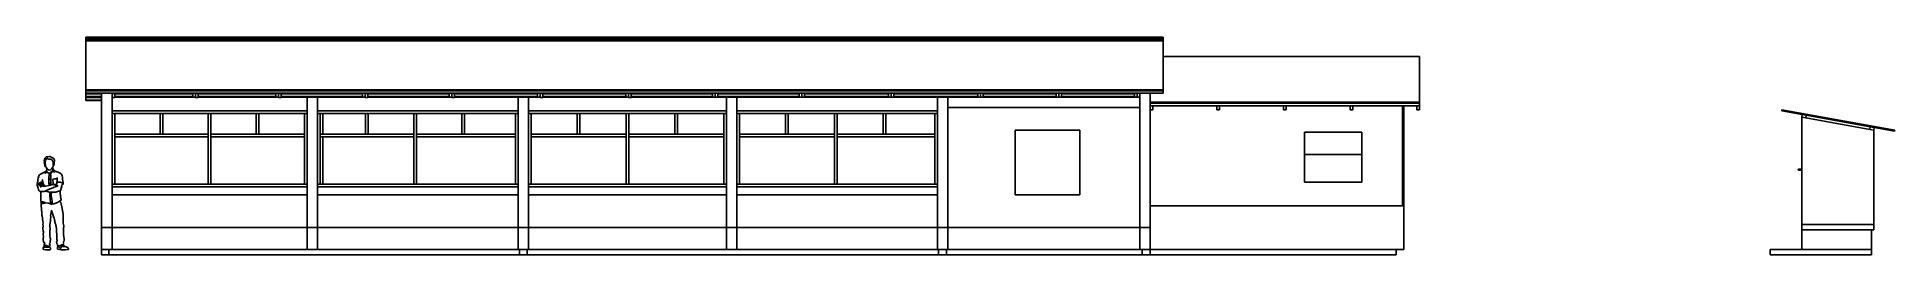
# Model space of a CAD drawing. Header units: metres. Extents: x -17.7 to 17.9, y -2.5 to 1.7.
import ezdxf

# ---------------------------------------------------------------- set-up
doc = ezdxf.new("R2010")
doc.units = ezdxf.units.M

msp = doc.modelspace()

# ---------------------------------------------------------------- linework, layer by layer
for p, q in [((-16.785, 1.719), (3.895, 1.719)), ((-16.785, 1.719), (-16.785, 1.718)), ((-16.785, 1.718), (-16.785, 1.715)), ((-16.785, 1.715), (-16.785, 1.711)), ((-16.785, 1.711), (-16.785, 1.705)), ((-16.785, 1.705), (-16.785, 1.698)), ((-16.785, 1.698), (-16.785, 1.689)), ((-16.785, 1.689), (3.895, 1.689)), ((-16.785, 1.669), (-16.785, 1.689)), ((-16.785, 1.669), (3.895, 1.669)), ((-16.785, 1.65), (-16.785, 1.669)), ((-16.785, 1.65), (3.895, 1.65)), ((-16.785, 1.65), (-16.785, 0.713)), ((3.895, 1.718), (3.895, 1.719)), ((3.895, 1.715), (3.895, 1.718)), ((3.895, 1.715), (3.895, 1.711)), ((3.895, 1.711), (3.895, 1.705)), ((3.895, 1.698), (3.895, 1.705)), ((3.895, 1.689), (3.895, 1.698)), ((3.895, 1.669), (3.895, 1.689)), ((3.895, 1.65), (3.895, 1.669)), ((3.895, 1.65), (3.895, 1.348)), ((8.815, 1.348), (3.895, 1.348)), ((3.895, 1.348), (3.895, 0.713)), ((8.815, 1.348), (8.815, 0.472)), ((-16.785, 0.694), (-16.785, 0.713)), ((3.895, 0.713), (-16.785, 0.713)), ((3.895, 0.694), (-16.785, 0.694)), ((-16.785, 0.694), (-16.785, 0.645)), ((-16.785, 0.632), (-16.785, 0.645)), ((-16.485, 0.645), (-16.785, 0.645)), ((-16.485, 0.632), (-16.785, 0.632)), ((-16.785, 0.632), (-16.785, 0.581)), ((-16.785, 0.575), (-16.785, 0.581)), ((-16.485, 0.581), (-16.785, 0.581)), ((-16.485, 0.575), (-16.785, 0.575)), ((-16.785, 0.566), (-16.785, 0.575)), ((-16.485, 0.566), (-16.785, 0.566)), ((-16.785, 0.566), (-16.785, 0.515)), ((-16.785, 0.509), (-16.785, 0.515)), ((-16.485, 0.515), (-16.785, 0.515)), ((-16.485, 0.509), (-16.785, 0.509)), ((-16.285, 0.645), (-16.485, 0.645)), ((-16.485, 0.645), (-16.485, 0.632)), ((-16.485, 0.632), (-16.485, 0.581)), ((-16.485, 0.581), (-16.485, 0.575)), ((-16.485, 0.575), (-16.485, 0.566)), ((-16.485, 0.566), (-16.485, 0.515)), ((-16.485, 0.515), (-16.485, 0.509)), ((-16.485, -1.931), (-16.485, 0.509)), ((-16.285, 0.569), (-16.285, 0.645)), ((-16.284, 0.645), (-16.285, 0.645)), ((-16.285, 0.309), (-16.285, 0.569)), ((-16.284, 0.569), (-16.285, 0.569)), ((-16.284, 0.645), (-16.284, 0.641)), ((-16.234, 0.645), (-16.284, 0.645)), ((-16.284, 0.641), (-16.234, 0.641)), ((-16.284, 0.569), (-16.284, 0.641)), ((-16.284, 0.565), (-16.284, 0.569)), ((-16.234, 0.565), (-16.284, 0.565)), ((-16.234, 0.641), (-16.234, 0.645)), ((-14.736, 0.645), (-16.234, 0.645)), ((-16.234, 0.641), (-16.234, 0.632)), ((-14.736, 0.632), (-16.234, 0.632)), ((-16.234, 0.632), (-16.234, 0.581)), ((-14.736, 0.581), (-16.234, 0.581)), ((-16.234, 0.575), (-16.234, 0.581)), ((-14.736, 0.575), (-16.234, 0.575)), ((-16.234, 0.569), (-16.234, 0.575)), ((-14.736, 0.569), (-16.234, 0.569)), ((-16.234, 0.569), (-16.234, 0.565)), ((-14.736, 0.645), (-14.736, 0.632)), ((-14.685, 0.645), (-14.736, 0.645)), ((-14.736, 0.632), (-14.736, 0.581)), ((-14.736, 0.581), (-14.736, 0.575)), ((-14.736, 0.575), (-14.736, 0.569)), ((-14.685, 0.569), (-14.736, 0.569)), ((-14.685, 0.645), (-14.685, 0.641)), ((-14.634, 0.645), (-14.685, 0.645)), ((-14.685, 0.641), (-14.634, 0.641)), ((-14.685, 0.569), (-14.685, 0.641)), ((-14.685, 0.565), (-14.685, 0.569)), ((-14.634, 0.565), (-14.685, 0.565)), ((-14.634, 0.641), (-14.634, 0.645)), ((-13.137, 0.645), (-14.634, 0.645)), ((-14.634, 0.632), (-14.634, 0.641)), ((-13.137, 0.632), (-14.634, 0.632)), ((-14.634, 0.581), (-14.634, 0.632)), ((-13.137, 0.581), (-14.634, 0.581)), ((-14.634, 0.575), (-14.634, 0.581)), ((-13.137, 0.575), (-14.634, 0.575)), ((-14.634, 0.569), (-14.634, 0.575)), ((-13.137, 0.569), (-14.634, 0.569)), ((-14.634, 0.569), (-14.634, 0.565)), ((-13.137, 0.645), (-13.137, 0.632)), ((-13.087, 0.645), (-13.137, 0.645)), ((-13.137, 0.632), (-13.137, 0.581)), ((-13.137, 0.581), (-13.137, 0.575)), ((-13.137, 0.575), (-13.137, 0.569)), ((-13.087, 0.569), (-13.137, 0.569)), ((-13.087, 0.645), (-13.087, 0.641)), ((-13.036, 0.645), (-13.087, 0.645)), ((-13.087, 0.641), (-13.036, 0.641)), ((-13.087, 0.569), (-13.087, 0.641)), ((-13.087, 0.565), (-13.087, 0.569)), ((-13.036, 0.565), (-13.087, 0.565)), ((-13.036, 0.641), (-13.036, 0.645)), ((-11.475, 0.645), (-13.036, 0.645)), ((-13.036, 0.632), (-13.036, 0.641)), ((-11.475, 0.632), (-13.036, 0.632)), ((-13.036, 0.581), (-13.036, 0.632)), ((-11.475, 0.581), (-13.036, 0.581)), ((-13.036, 0.575), (-13.036, 0.581)), ((-11.475, 0.575), (-13.036, 0.575)), ((-13.036, 0.569), (-13.036, 0.575)), ((-12.54, 0.569), (-13.036, 0.569)), ((-13.036, 0.569), (-13.036, 0.565)), ((-12.34, 0.569), (-12.54, 0.569)), ((-12.54, 0.309), (-12.54, 0.569)), ((-12.34, 0.569), (-12.34, 0.309)), ((-12.34, 0.569), (-11.475, 0.569)), ((-11.475, 0.645), (-11.475, 0.632)), ((-11.424, 0.645), (-11.475, 0.645)), ((-11.475, 0.632), (-11.475, 0.581)), ((-11.475, 0.581), (-11.475, 0.575)), ((-11.475, 0.575), (-11.475, 0.569)), ((-11.475, 0.569), (-11.424, 0.569)), ((-11.424, 0.645), (-11.424, 0.641)), ((-11.373, 0.645), (-11.424, 0.645)), ((-11.424, 0.641), (-11.373, 0.641)), ((-11.424, 0.569), (-11.424, 0.641)), ((-11.424, 0.565), (-11.424, 0.569)), ((-11.373, 0.565), (-11.424, 0.565)), ((-11.373, 0.641), (-11.373, 0.645)), ((-9.813, 0.645), (-11.373, 0.645)), ((-11.373, 0.632), (-11.373, 0.641)), ((-9.813, 0.632), (-11.373, 0.632)), ((-11.373, 0.581), (-11.373, 0.632)), ((-9.813, 0.581), (-11.373, 0.581)), ((-11.373, 0.575), (-11.373, 0.581)), ((-9.813, 0.575), (-11.373, 0.575)), ((-11.373, 0.569), (-11.373, 0.575)), ((-11.373, 0.569), (-11.373, 0.565)), ((-11.373, 0.569), (-9.813, 0.569)), ((-9.813, 0.645), (-9.813, 0.632)), ((-9.762, 0.645), (-9.813, 0.645)), ((-9.813, 0.632), (-9.813, 0.581)), ((-9.813, 0.581), (-9.813, 0.575)), ((-9.813, 0.575), (-9.813, 0.569)), ((-9.813, 0.569), (-9.762, 0.569)), ((-9.762, 0.645), (-9.762, 0.641)), ((-9.711, 0.645), (-9.762, 0.645)), ((-9.762, 0.641), (-9.711, 0.641)), ((-9.762, 0.569), (-9.762, 0.641)), ((-9.762, 0.565), (-9.762, 0.569)), ((-9.711, 0.565), (-9.762, 0.565)), ((-9.711, 0.641), (-9.711, 0.645)), ((-8.115, 0.645), (-9.711, 0.645)), ((-9.711, 0.632), (-9.711, 0.641)), ((-8.115, 0.632), (-9.711, 0.632)), ((-9.711, 0.581), (-9.711, 0.632)), ((-8.115, 0.581), (-9.711, 0.581)), ((-9.711, 0.575), (-9.711, 0.581)), ((-8.115, 0.575), (-9.711, 0.575)), ((-9.711, 0.569), (-9.711, 0.575)), ((-9.711, 0.569), (-9.711, 0.565)), ((-9.711, 0.569), (-8.49, 0.569)), ((-8.49, 0.569), (-8.49, 0.309)), ((-8.49, 0.569), (-8.29, 0.569)), ((-8.29, 0.569), (-8.29, 0.309)), ((-8.29, 0.569), (-8.115, 0.569)), ((-8.115, 0.645), (-8.115, 0.632)), ((-8.064, 0.645), (-8.115, 0.645)), ((-8.115, 0.632), (-8.115, 0.581)), ((-8.115, 0.581), (-8.115, 0.575)), ((-8.115, 0.575), (-8.115, 0.569)), ((-8.115, 0.569), (-8.064, 0.569)), ((-8.064, 0.645), (-8.064, 0.641)), ((-8.014, 0.645), (-8.064, 0.645)), ((-8.064, 0.641), (-8.014, 0.641)), ((-8.064, 0.569), (-8.064, 0.641)), ((-8.064, 0.565), (-8.064, 0.569)), ((-8.014, 0.565), (-8.064, 0.565)), ((-8.014, 0.641), (-8.014, 0.645)), ((-6.418, 0.645), (-8.014, 0.645)), ((-8.014, 0.632), (-8.014, 0.641)), ((-6.418, 0.632), (-8.014, 0.632)), ((-8.014, 0.581), (-8.014, 0.632)), ((-6.418, 0.581), (-8.014, 0.581)), ((-8.014, 0.575), (-8.014, 0.581)), ((-6.418, 0.575), (-8.014, 0.575)), ((-8.014, 0.569), (-8.014, 0.575)), ((-8.014, 0.569), (-8.014, 0.565)), ((-8.014, 0.569), (-6.418, 0.569)), ((-6.418, 0.645), (-6.418, 0.632)), ((-6.367, 0.645), (-6.418, 0.645)), ((-6.418, 0.632), (-6.418, 0.581)), ((-6.418, 0.581), (-6.418, 0.575)), ((-6.418, 0.575), (-6.418, 0.569)), ((-6.418, 0.569), (-6.367, 0.569)), ((-6.367, 0.645), (-6.367, 0.641)), ((-6.316, 0.645), (-6.367, 0.645)), ((-6.367, 0.641), (-6.316, 0.641)), ((-6.367, 0.569), (-6.367, 0.641)), ((-6.367, 0.565), (-6.367, 0.569)), ((-6.316, 0.565), (-6.367, 0.565)), ((-6.316, 0.641), (-6.316, 0.645)), ((-4.757, 0.645), (-6.316, 0.645)), ((-6.316, 0.632), (-6.316, 0.641)), ((-4.757, 0.632), (-6.316, 0.632)), ((-6.316, 0.581), (-6.316, 0.632)), ((-4.757, 0.581), (-6.316, 0.581)), ((-6.316, 0.575), (-6.316, 0.581)), ((-4.757, 0.575), (-6.316, 0.575)), ((-6.316, 0.569), (-6.316, 0.575)), ((-6.316, 0.569), (-6.316, 0.565)), ((-6.316, 0.569), (-4.757, 0.569)), ((-4.757, 0.645), (-4.757, 0.632)), ((-4.706, 0.645), (-4.757, 0.645)), ((-4.757, 0.632), (-4.757, 0.581)), ((-4.757, 0.581), (-4.757, 0.575)), ((-4.757, 0.575), (-4.757, 0.569)), ((-4.706, 0.569), (-4.757, 0.569)), ((-4.706, 0.645), (-4.656, 0.645)), ((-4.706, 0.569), (-4.706, 0.645)), ((-4.656, 0.569), (-4.706, 0.569)), ((-3.095, 0.645), (-4.656, 0.645)), ((-4.656, 0.632), (-4.656, 0.645)), ((-3.095, 0.632), (-4.656, 0.632)), ((-4.656, 0.632), (-4.656, 0.581)), ((-3.095, 0.581), (-4.656, 0.581)), ((-4.656, 0.581), (-4.656, 0.575)), ((-3.095, 0.575), (-4.656, 0.575)), ((-4.656, 0.575), (-4.656, 0.569)), ((-4.656, 0.569), (-4.49, 0.569)), ((-4.29, 0.569), (-4.49, 0.569)), ((-4.49, 0.569), (-4.49, 0.309)), ((-4.29, 0.569), (-4.29, 0.309)), ((-4.29, 0.569), (-3.095, 0.569)), ((-3.095, 0.645), (-3.095, 0.632)), ((-3.044, 0.645), (-3.095, 0.645)), ((-3.095, 0.632), (-3.095, 0.581)), ((-3.095, 0.581), (-3.095, 0.575)), ((-3.095, 0.575), (-3.095, 0.569)), ((-3.044, 0.569), (-3.095, 0.569)), ((-3.044, 0.645), (-2.993, 0.645)), ((-3.044, 0.569), (-3.044, 0.645)), ((-2.993, 0.569), (-3.044, 0.569)), ((-1.377, 0.645), (-2.993, 0.645)), ((-2.993, 0.632), (-2.993, 0.645)), ((-1.377, 0.632), (-2.993, 0.632)), ((-2.993, 0.632), (-2.993, 0.581)), ((-1.377, 0.581), (-2.993, 0.581)), ((-2.993, 0.581), (-2.993, 0.575)), ((-1.377, 0.575), (-2.993, 0.575)), ((-2.993, 0.575), (-2.993, 0.569)), ((-2.993, 0.569), (-1.377, 0.569)), ((-1.377, 0.645), (-1.377, 0.632)), ((-1.327, 0.645), (-1.377, 0.645)), ((-1.377, 0.632), (-1.377, 0.581)), ((-1.377, 0.581), (-1.377, 0.575)), ((-1.377, 0.575), (-1.377, 0.569)), ((-1.327, 0.569), (-1.377, 0.569)), ((-1.327, 0.645), (-1.276, 0.645)), ((-1.327, 0.569), (-1.327, 0.645)), ((-1.276, 0.569), (-1.327, 0.569)), ((0.34, 0.645), (-1.276, 0.645)), ((-1.276, 0.632), (-1.276, 0.645)), ((0.34, 0.632), (-1.276, 0.632)), ((-1.276, 0.632), (-1.276, 0.581)), ((0.34, 0.581), (-1.276, 0.581)), ((-1.276, 0.581), (-1.276, 0.575)), ((0.34, 0.575), (-1.276, 0.575)), ((-1.276, 0.575), (-1.276, 0.569)), ((-1.276, 0.569), (-0.44, 0.569)), ((-0.44, 0.569), (-0.44, 0.309)), ((-0.44, 0.569), (-0.24, 0.569)), ((-0.24, 0.369), (-0.24, 0.569)), ((-0.24, 0.569), (0.34, 0.569)), ((-0.24, 0.369), (3.445, 0.369)), ((-0.24, -1.931), (-0.24, 0.369)), ((0.34, 0.645), (0.34, 0.632)), ((0.391, 0.645), (0.34, 0.645)), ((0.34, 0.632), (0.34, 0.581)), ((0.34, 0.581), (0.34, 0.575)), ((0.34, 0.575), (0.34, 0.569)), ((0.391, 0.569), (0.34, 0.569)), ((0.391, 0.645), (0.442, 0.645)), ((0.391, 0.569), (0.391, 0.645)), ((0.442, 0.569), (0.391, 0.569)), ((1.842, 0.645), (0.442, 0.645)), ((0.442, 0.632), (0.442, 0.645)), ((1.842, 0.632), (0.442, 0.632)), ((0.442, 0.632), (0.442, 0.581)), ((1.842, 0.581), (0.442, 0.581)), ((0.442, 0.581), (0.442, 0.575)), ((1.842, 0.575), (0.442, 0.575)), ((0.442, 0.575), (0.442, 0.569)), ((0.442, 0.569), (1.842, 0.569)), ((1.842, 0.645), (1.842, 0.632)), ((1.892, 0.645), (1.842, 0.645)), ((1.842, 0.632), (1.842, 0.581)), ((1.842, 0.581), (1.842, 0.575)), ((1.842, 0.575), (1.842, 0.569)), ((1.892, 0.569), (1.842, 0.569)), ((1.892, 0.645), (1.943, 0.645)), ((1.892, 0.569), (1.892, 0.645)), ((1.943, 0.569), (1.892, 0.569)), ((1.943, 0.645), (1.943, 0.632)), ((3.343, 0.645), (1.943, 0.645)), ((3.343, 0.632), (1.943, 0.632)), ((1.943, 0.632), (1.943, 0.581)), ((3.343, 0.581), (1.943, 0.581)), ((1.943, 0.581), (1.943, 0.575)), ((3.343, 0.575), (1.943, 0.575)), ((1.943, 0.575), (1.943, 0.569)), ((1.943, 0.569), (3.343, 0.569)), ((3.343, 0.645), (3.343, 0.632)), ((3.394, 0.645), (3.343, 0.645)), ((3.343, 0.632), (3.343, 0.581)), ((3.343, 0.581), (3.343, 0.575)), ((3.343, 0.575), (3.343, 0.569)), ((3.394, 0.569), (3.343, 0.569)), ((3.394, 0.645), (3.445, 0.645)), ((3.394, 0.569), (3.394, 0.645)), ((3.445, 0.569), (3.394, 0.569)), ((3.445, 0.645), (3.445, 0.569)), ((3.645, 0.645), (3.445, 0.645)), ((3.445, 0.369), (3.445, 0.569)), ((3.445, -1.931), (3.445, 0.369)), ((3.895, 0.645), (3.645, 0.645)), ((3.645, 0.645), (3.645, 0.472)), ((8.815, 0.472), (3.645, 0.472)), ((3.645, 0.453), (3.645, 0.472)), ((8.815, 0.453), (3.645, 0.453)), ((3.645, 0.453), (3.645, 0.404)), ((3.645, 0.404), (3.696, 0.404)), ((3.645, 0.404), (3.645, 0.33)), ((3.696, 0.404), (4.925, 0.404)), ((3.696, 0.33), (3.696, 0.404)), ((3.895, 0.694), (3.895, 0.713)), ((3.895, 0.645), (3.895, 0.694)), ((4.925, 0.404), (4.976, 0.404)), ((4.925, 0.404), (4.925, 0.33)), ((4.976, 0.404), (6.205, 0.404)), ((4.976, 0.33), (4.976, 0.404)), ((6.205, 0.404), (6.256, 0.404)), ((6.205, 0.404), (6.205, 0.33)), ((6.256, 0.404), (7.485, 0.404)), ((6.256, 0.33), (6.256, 0.404)), ((7.485, 0.404), (7.536, 0.404)), ((7.485, 0.404), (7.485, 0.33)), ((7.536, 0.404), (8.489, 0.404)), ((7.536, 0.33), (7.536, 0.404)), ((8.489, -1.511), (8.489, 0.404)), ((8.489, 0.404), (8.515, 0.404)), ((8.515, 0.404), (8.764, 0.404)), ((8.515, -1.511), (8.515, 0.404)), ((8.764, 0.404), (8.815, 0.404)), ((8.764, 0.404), (8.764, 0.33)), ((8.815, 0.453), (8.815, 0.472)), ((8.815, 0.404), (8.815, 0.453)), ((8.815, 0.404), (8.815, 0.33)), ((-12.54, 0.309), (-16.285, 0.309)), ((-16.285, 0.258), (-16.285, 0.309)), ((-16.285, -1.1), (-16.285, 0.258)), ((-16.234, 0.258), (-16.285, 0.258)), ((-16.234, -0.142), (-16.234, 0.258)), ((-15.362, 0.258), (-16.234, 0.258)), ((-15.362, -0.142), (-15.362, 0.258)), ((-15.311, 0.258), (-15.362, 0.258)), ((-14.438, 0.258), (-15.311, 0.258)), ((-15.311, -0.142), (-15.311, 0.258)), ((-14.438, -0.142), (-14.438, 0.258)), ((-14.387, 0.258), (-14.438, 0.258)), ((-14.387, -0.142), (-14.387, 0.258)), ((-13.515, 0.258), (-14.387, 0.258)), ((-13.515, -0.142), (-13.515, 0.258)), ((-13.464, 0.258), (-13.515, 0.258)), ((-12.591, 0.258), (-13.464, 0.258)), ((-13.464, -0.142), (-13.464, 0.258)), ((-12.591, -0.142), (-12.591, 0.258)), ((-12.54, 0.258), (-12.591, 0.258)), ((-12.54, 0.258), (-12.54, 0.309)), ((-12.54, -1.1), (-12.54, 0.258)), ((-8.49, 0.309), (-12.34, 0.309)), ((-12.34, 0.258), (-12.34, 0.309)), ((-12.34, -1.1), (-12.34, 0.258)), ((-12.289, 0.258), (-12.34, 0.258)), ((-12.289, -0.142), (-12.289, 0.258)), ((-12.235, 0.258), (-12.289, 0.258)), ((-12.235, -0.142), (-12.235, 0.258)), ((-11.417, 0.258), (-12.235, 0.258)), ((-11.417, -0.142), (-11.417, 0.258)), ((-11.366, 0.258), (-11.417, 0.258)), ((-10.493, 0.258), (-11.366, 0.258)), ((-11.366, -0.142), (-11.366, 0.258)), ((-10.493, -0.142), (-10.493, 0.258)), ((-10.442, 0.258), (-10.493, 0.258)), ((-10.442, -0.142), (-10.442, 0.258)), ((-9.57, 0.258), (-10.442, 0.258)), ((-9.57, -0.142), (-9.57, 0.258)), ((-9.519, 0.258), (-9.57, 0.258)), ((-8.541, 0.258), (-9.519, 0.258)), ((-9.519, -0.142), (-9.519, 0.258)), ((-8.541, -0.142), (-8.541, 0.258)), ((-8.49, 0.258), (-8.541, 0.258)), ((-8.49, 0.258), (-8.49, 0.309)), ((-8.49, -1.1), (-8.49, 0.258)), ((-4.49, 0.309), (-8.29, 0.309)), ((-8.29, 0.258), (-8.29, 0.309)), ((-8.29, -1.1), (-8.29, 0.258)), ((-8.239, 0.258), (-8.29, 0.258)), ((-8.239, -0.142), (-8.239, 0.258)), ((-7.353, 0.258), (-8.239, 0.258)), ((-7.353, -0.142), (-7.353, 0.258)), ((-7.302, 0.258), (-7.353, 0.258)), ((-6.416, 0.258), (-7.302, 0.258)), ((-7.302, -0.142), (-7.302, 0.258)), ((-6.416, -0.142), (-6.416, 0.258)), ((-6.365, 0.258), (-6.416, 0.258)), ((-6.365, -0.142), (-6.365, 0.258)), ((-5.478, 0.258), (-6.365, 0.258)), ((-5.478, -0.142), (-5.478, 0.258)), ((-5.428, 0.258), (-5.478, 0.258)), ((-4.541, 0.258), (-5.428, 0.258)), ((-5.428, -0.142), (-5.428, 0.258)), ((-4.541, -0.142), (-4.541, 0.258)), ((-4.49, 0.258), (-4.541, 0.258)), ((-4.49, 0.258), (-4.49, 0.309)), ((-4.49, -1.1), (-4.49, 0.258)), ((-4.29, 0.309), (-0.44, 0.309)), ((-4.29, 0.258), (-4.29, 0.309)), ((-4.29, -1.1), (-4.29, 0.258)), ((-4.239, 0.258), (-4.29, 0.258)), ((-4.239, -0.142), (-4.239, 0.258)), ((-3.353, 0.258), (-4.239, 0.258)), ((-3.353, -0.142), (-3.353, 0.258)), ((-3.302, 0.258), (-3.353, 0.258)), ((-2.416, 0.258), (-3.302, 0.258)), ((-3.302, -0.142), (-3.302, 0.258)), ((-2.416, -0.142), (-2.416, 0.258)), ((-2.365, 0.258), (-2.416, 0.258)), ((-2.365, -0.142), (-2.365, 0.258)), ((-1.478, 0.258), (-2.365, 0.258)), ((-1.478, -0.142), (-1.478, 0.258)), ((-1.428, 0.258), (-1.478, 0.258)), ((-0.491, 0.258), (-1.428, 0.258)), ((-1.428, -0.142), (-1.428, 0.258)), ((-0.491, -0.142), (-0.491, 0.258)), ((-0.44, 0.258), (-0.491, 0.258)), ((-0.44, 0.258), (-0.44, 0.309)), ((-0.44, -1.1), (-0.44, 0.258)), ((3.645, -1.511), (3.645, 0.33)), ((3.645, 0.33), (3.696, 0.33)), ((4.925, 0.33), (4.976, 0.33)), ((6.205, 0.33), (6.256, 0.33)), ((7.485, 0.33), (7.536, 0.33)), ((8.764, 0.33), (8.815, 0.33)), ((15.771, 0.31), (15.775, 0.33)), ((15.771, 0.31), (16.165, 0.239)), ((17.942, -0.063), (15.775, 0.33)), ((16.156, 0.189), (16.165, 0.239)), ((16.156, 0.189), (16.231, 0.175)), ((16.156, -0.789), (16.156, 0.189)), ((16.165, 0.239), (16.24, 0.225)), ((16.231, 0.175), (16.24, 0.225)), ((16.231, 0.175), (17.461, -0.048)), ((16.24, 0.225), (17.47, 0.002)), ((17.461, -0.048), (17.47, 0.002)), ((17.47, 0.002), (17.545, -0.011)), ((-16.234, -0.193), (-16.234, -0.142)), ((-15.362, -0.142), (-16.234, -0.142)), ((-16.234, -1.1), (-16.234, -0.193)), ((-14.438, -0.193), (-16.234, -0.193)), ((-15.311, -0.142), (-15.362, -0.142)), ((-14.438, -0.142), (-15.311, -0.142)), ((-14.438, -0.193), (-14.438, -0.142)), ((-14.438, -1.1), (-14.438, -0.193)), ((-14.387, -0.193), (-14.387, -0.142)), ((-13.515, -0.142), (-14.387, -0.142)), ((-14.387, -1.1), (-14.387, -0.193)), ((-12.591, -0.193), (-14.387, -0.193)), ((-13.464, -0.142), (-13.515, -0.142)), ((-12.591, -0.142), (-13.464, -0.142)), ((-12.591, -0.193), (-12.591, -0.142)), ((-12.591, -1.1), (-12.591, -0.193)), ((-12.235, -0.142), (-12.289, -0.142)), ((-12.289, -0.193), (-12.289, -0.142)), ((-12.289, -1.1), (-12.289, -0.193)), ((-12.235, -0.193), (-12.289, -0.193)), ((-11.417, -0.142), (-12.235, -0.142)), ((-12.235, -1.1), (-12.235, -0.193)), ((-10.493, -0.193), (-12.235, -0.193)), ((-11.366, -0.142), (-11.417, -0.142)), ((-10.493, -0.142), (-11.366, -0.142)), ((-10.493, -0.193), (-10.493, -0.142)), ((-10.493, -1.1), (-10.493, -0.193)), ((-10.442, -0.193), (-10.442, -0.142)), ((-9.57, -0.142), (-10.442, -0.142)), ((-10.442, -1.1), (-10.442, -0.193)), ((-8.541, -0.193), (-10.442, -0.193)), ((-9.519, -0.142), (-9.57, -0.142)), ((-8.541, -0.142), (-9.519, -0.142)), ((-8.541, -0.193), (-8.541, -0.142)), ((-8.541, -1.1), (-8.541, -0.193)), ((-8.239, -0.193), (-8.239, -0.142)), ((-7.353, -0.142), (-8.239, -0.142)), ((-8.239, -1.1), (-8.239, -0.193)), ((-6.416, -0.193), (-8.239, -0.193)), ((-7.302, -0.142), (-7.353, -0.142)), ((-6.416, -0.142), (-7.302, -0.142)), ((-6.416, -0.193), (-6.416, -0.142)), ((-6.416, -1.1), (-6.416, -0.193)), ((-6.365, -0.193), (-6.365, -0.142)), ((-5.478, -0.142), (-6.365, -0.142)), ((-6.365, -1.1), (-6.365, -0.193)), ((-4.541, -0.193), (-6.365, -0.193)), ((-5.428, -0.142), (-5.478, -0.142)), ((-4.541, -0.142), (-5.428, -0.142)), ((-4.541, -0.193), (-4.541, -0.142)), ((-4.541, -1.1), (-4.541, -0.193)), ((-4.239, -0.193), (-4.239, -0.142)), ((-3.353, -0.142), (-4.239, -0.142)), ((-4.239, -1.1), (-4.239, -0.193)), ((-2.416, -0.193), (-4.239, -0.193)), ((-3.302, -0.142), (-3.353, -0.142)), ((-2.416, -0.142), (-3.302, -0.142)), ((-2.416, -0.193), (-2.416, -0.142)), ((-2.416, -1.1), (-2.416, -0.193)), ((-2.365, -0.193), (-2.365, -0.142)), ((-1.478, -0.142), (-2.365, -0.142)), ((-2.365, -1.1), (-2.365, -0.193)), ((-0.491, -0.193), (-2.365, -0.193)), ((-1.428, -0.142), (-1.478, -0.142)), ((-0.491, -0.142), (-1.428, -0.142)), ((-0.491, -0.193), (-0.491, -0.142)), ((-0.491, -1.1), (-0.491, -0.193)), ((2.295, -0.061), (1.055, -0.061)), ((1.055, -0.061), (1.055, -1.301)), ((2.295, -1.301), (2.295, -0.061)), ((6.608, -1.062), (6.608, -0.102)), ((6.608, -0.102), (6.609, -0.102)), ((6.609, -0.102), (7.708, -0.102)), ((6.609, -0.531), (6.609, -0.102)), ((7.708, -0.102), (7.708, -0.531)), ((17.461, -0.048), (17.536, -0.061)), ((17.536, -0.061), (17.545, -0.011)), ((17.536, -1.871), (17.536, -0.061)), ((17.545, -0.011), (17.938, -0.082)), ((17.938, -0.082), (17.942, -0.063)), ((-17.582, -0.619), (-17.585, -0.641)), ((-17.585, -0.641), (-17.584, -0.654)), ((-17.584, -0.654), (-17.585, -0.67)), ((-17.585, -0.67), (-17.581, -0.69)), ((-17.567, -0.598), (-17.582, -0.619)), ((-17.581, -0.69), (-17.58, -0.694)), ((-17.574, -0.691), (-17.581, -0.69)), ((-17.58, -0.694), (-17.579, -0.707)), ((-17.579, -0.707), (-17.578, -0.721)), ((-17.573, -0.712), (-17.574, -0.691)), ((-17.569, -0.726), (-17.573, -0.712)), ((-17.551, -0.574), (-17.568, -0.59)), ((-17.568, -0.59), (-17.567, -0.598)), ((-17.566, -0.664), (-17.568, -0.682)), ((-17.568, -0.682), (-17.567, -0.693)), ((-17.567, -0.693), (-17.566, -0.711)), ((-17.557, -0.653), (-17.566, -0.664)), ((-17.566, -0.711), (-17.564, -0.728)), ((-17.555, -0.629), (-17.559, -0.639)), ((-17.559, -0.639), (-17.557, -0.653)), ((-17.548, -0.618), (-17.555, -0.629)), ((-17.53, -0.572), (-17.551, -0.574)), ((-17.546, -0.606), (-17.548, -0.618)), ((-17.546, -0.606), (-17.539, -0.602)), ((-17.539, -0.602), (-17.517, -0.612)), ((-17.517, -0.573), (-17.53, -0.572)), ((-17.484, -0.567), (-17.517, -0.573)), ((-17.517, -0.612), (-17.495, -0.618)), ((-17.495, -0.618), (-17.465, -0.621)), ((-17.467, -0.57), (-17.484, -0.567)), ((-17.453, -0.578), (-17.467, -0.57)), ((-17.465, -0.621), (-17.451, -0.623)), ((-17.427, -0.593), (-17.453, -0.578)), ((-17.451, -0.623), (-17.44, -0.63)), ((-17.44, -0.63), (-17.437, -0.639)), ((-17.437, -0.639), (-17.43, -0.652)), ((-17.43, -0.652), (-17.424, -0.659)), ((-17.415, -0.599), (-17.427, -0.593)), ((-17.424, -0.659), (-17.416, -0.68)), ((-17.416, -0.68), (-17.413, -0.702)), ((-17.404, -0.605), (-17.415, -0.599)), ((-17.413, -0.702), (-17.414, -0.727)), ((-17.408, -0.72), (-17.407, -0.706)), ((-17.407, -0.691), (-17.405, -0.682)), ((-17.407, -0.706), (-17.407, -0.691)), ((-17.405, -0.682), (-17.398, -0.688)), ((-17.397, -0.621), (-17.404, -0.605)), ((-17.398, -0.707), (-17.4, -0.725)), ((-17.398, -0.688), (-17.398, -0.707)), ((-17.393, -0.626), (-17.397, -0.621)), ((-17.397, -0.72), (-17.394, -0.707)), ((-17.394, -0.707), (-17.393, -0.68)), ((-17.389, -0.637), (-17.393, -0.626)), ((-17.393, -0.68), (-17.392, -0.65)), ((-17.392, -0.65), (-17.389, -0.637)), ((6.609, -0.531), (7.708, -0.531)), ((6.609, -1.062), (6.609, -0.531)), ((7.708, -0.531), (7.708, -1.062)), ((-17.714, -1.061), (-17.716, -1.078)), ((-17.712, -1.048), (-17.714, -1.061)), ((-17.707, -1.03), (-17.712, -1.048)), ((-17.706, -0.98), (-17.71, -1.011)), ((-17.71, -1.011), (-17.707, -1.03)), ((-17.693, -0.938), (-17.706, -0.98)), ((-17.677, -0.917), (-17.693, -0.938)), ((-17.656, -0.905), (-17.677, -0.917)), ((-17.656, -1.059), (-17.658, -1.061)), ((-17.658, -1.061), (-17.657, -1.067)), ((-17.657, -1.067), (-17.652, -1.072)), ((-17.607, -0.881), (-17.656, -0.905)), ((-17.646, -1.06), (-17.656, -1.059)), ((-17.639, -1.062), (-17.646, -1.06)), ((-17.613, -1.079), (-17.639, -1.062)), ((-17.628, -1.011), (-17.612, -1.051)), ((-17.612, -1.051), (-17.607, -1.084)), ((-17.57, -0.859), (-17.607, -0.881)), ((-17.578, -0.721), (-17.574, -0.733)), ((-17.574, -0.733), (-17.572, -0.747)), ((-17.572, -0.747), (-17.572, -0.757)), ((-17.572, -0.757), (-17.565, -0.76)), ((-17.571, -0.869), (-17.552, -0.852)), ((-17.571, -0.885), (-17.571, -0.869)), ((-17.562, -0.894), (-17.571, -0.885)), ((-17.546, -0.837), (-17.57, -0.859)), ((-17.563, -0.741), (-17.569, -0.726)), ((-17.564, -0.728), (-17.569, -0.726)), ((-17.565, -0.76), (-17.559, -0.756)), ((-17.559, -0.756), (-17.563, -0.741)), ((-17.553, -0.869), (-17.562, -0.881)), ((-17.562, -0.881), (-17.562, -0.894)), ((-17.559, -0.756), (-17.552, -0.774)), ((-17.537, -0.869), (-17.553, -0.869)), ((-17.552, -0.774), (-17.543, -0.787)), ((-17.552, -0.852), (-17.546, -0.837)), ((-17.537, -0.821), (-17.546, -0.837)), ((-17.543, -0.787), (-17.525, -0.808)), ((-17.543, -0.787), (-17.539, -0.803)), ((-17.537, -0.821), (-17.54, -0.835)), ((-17.54, -0.835), (-17.54, -0.846)), ((-17.54, -0.846), (-17.528, -0.867)), ((-17.539, -0.803), (-17.537, -0.821)), ((-17.514, -0.878), (-17.537, -0.869)), ((-17.528, -0.867), (-17.514, -0.878)), ((-17.525, -0.808), (-17.508, -0.82)), ((-17.514, -0.878), (-17.501, -0.889)), ((-17.508, -0.82), (-17.501, -0.824)), ((-17.491, -0.827), (-17.501, -0.824)), ((-17.501, -0.889), (-17.48, -0.901)), ((-17.494, -0.928), (-17.495, -0.97)), ((-17.495, -0.97), (-17.495, -1.084)), ((-17.493, -0.923), (-17.494, -0.928)), ((-17.491, -0.921), (-17.493, -0.923)), ((-17.467, -0.824), (-17.491, -0.827)), ((-17.48, -0.901), (-17.491, -0.921)), ((-17.485, -0.998), (-17.482, -0.993)), ((-17.483, -1.002), (-17.485, -0.998)), ((-17.478, -1.004), (-17.483, -1.002)), ((-17.482, -0.917), (-17.48, -0.912)), ((-17.48, -0.921), (-17.482, -0.917)), ((-17.482, -0.993), (-17.478, -0.992)), ((-17.48, -0.901), (-17.471, -0.89)), ((-17.48, -0.912), (-17.475, -0.91)), ((-17.476, -0.923), (-17.48, -0.921)), ((-17.478, -0.992), (-17.473, -0.994)), ((-17.474, -1.003), (-17.478, -1.004)), ((-17.471, -0.922), (-17.476, -0.923)), ((-17.475, -0.91), (-17.471, -0.912)), ((-17.472, -0.998), (-17.474, -1.003)), ((-17.473, -0.994), (-17.472, -0.998)), ((-17.471, -0.89), (-17.464, -0.874)), ((-17.471, -0.912), (-17.469, -0.917)), ((-17.469, -0.917), (-17.471, -0.922)), ((-17.467, -0.824), (-17.445, -0.806)), ((-17.461, -0.897), (-17.465, -0.909)), ((-17.465, -0.909), (-17.462, -0.939)), ((-17.464, -0.874), (-17.436, -0.858)), ((-17.464, -0.874), (-17.438, -0.864)), ((-17.462, -1.05), (-17.464, -1.116)), ((-17.462, -0.939), (-17.462, -1.05)), ((-17.438, -0.864), (-17.461, -0.897)), ((-17.445, -0.806), (-17.426, -0.781)), ((-17.438, -0.864), (-17.432, -0.862)), ((-17.436, -0.858), (-17.42, -0.823)), ((-17.432, -0.862), (-17.425, -0.854)), ((-17.426, -0.781), (-17.419, -0.77)), ((-17.423, -0.806), (-17.426, -0.781)), ((-17.425, -0.854), (-17.405, -0.854)), ((-17.418, -0.806), (-17.423, -0.806)), ((-17.42, -0.823), (-17.418, -0.806)), ((-17.42, -1), (-17.387, -0.995)), ((-17.42, -1), (-17.415, -1.099)), ((-17.415, -0.756), (-17.419, -0.77)), ((-17.409, -0.819), (-17.418, -0.806)), ((-17.415, -0.756), (-17.413, -0.745)), ((-17.414, -0.727), (-17.413, -0.726)), ((-17.413, -0.726), (-17.408, -0.72)), ((-17.412, -0.74), (-17.413, -0.745)), ((-17.413, -0.745), (-17.409, -0.747)), ((-17.411, -0.733), (-17.412, -0.74)), ((-17.411, -0.733), (-17.408, -0.72)), ((-17.409, -0.747), (-17.406, -0.745)), ((-17.403, -0.829), (-17.409, -0.819)), ((-17.406, -0.745), (-17.4, -0.739)), ((-17.405, -0.854), (-17.394, -0.865)), ((-17.39, -0.843), (-17.403, -0.829)), ((-17.4, -0.725), (-17.397, -0.72)), ((-17.4, -0.739), (-17.4, -0.725)), ((-17.394, -0.865), (-17.389, -0.877)), ((-17.389, -0.862), (-17.39, -0.843)), ((-17.369, -0.851), (-17.39, -0.843)), ((-17.389, -0.877), (-17.389, -0.862)), ((-17.387, -0.995), (-17.369, -0.994)), ((-17.359, -0.856), (-17.369, -0.851)), ((-17.369, -0.994), (-17.343, -0.998)), ((-17.349, -0.862), (-17.359, -0.856)), ((-17.337, -0.864), (-17.349, -0.862)), ((-17.347, -1.079), (-17.34, -1.02)), ((-17.336, -1.067), (-17.347, -1.079)), ((-17.343, -0.998), (-17.34, -0.998)), ((-17.34, -0.986), (-17.336, -0.969)), ((-17.34, -0.998), (-17.34, -0.986)), ((-17.34, -1.02), (-17.34, -0.998)), ((-17.321, -0.867), (-17.337, -0.864)), ((-17.319, -1.061), (-17.336, -1.067)), ((-17.321, -0.867), (-17.293, -0.88)), ((-17.277, -1.06), (-17.319, -1.061)), ((-17.281, -0.885), (-17.293, -0.88)), ((-17.261, -0.901), (-17.281, -0.885)), ((-17.262, -1.064), (-17.277, -1.06)), ((-17.262, -1.064), (-17.238, -1.074)), ((-17.245, -0.931), (-17.261, -0.901)), ((-17.238, -0.97), (-17.245, -0.931)), ((-17.236, -1.004), (-17.238, -0.97)), ((-17.229, -1.033), (-17.236, -1.004)), ((-17.227, -1.055), (-17.229, -1.033)), ((-17.227, -1.055), (-17.223, -1.068)), ((-17.22, -1.091), (-17.223, -1.068)), ((6.609, -1.062), (6.608, -1.062)), ((7.708, -1.062), (6.609, -1.062)), ((16.086, -0.821), (16.087, -0.816)), ((16.087, -0.826), (16.086, -0.821)), ((16.087, -0.816), (16.09, -0.812)), ((16.09, -0.83), (16.087, -0.826)), ((16.09, -0.812), (16.095, -0.811)), ((16.095, -0.832), (16.09, -0.83)), ((16.095, -0.811), (16.095, -0.811)), ((16.096, -0.811), (16.095, -0.811)), ((16.095, -0.832), (16.095, -0.832)), ((16.096, -0.832), (16.095, -0.832)), ((16.097, -0.811), (16.096, -0.811)), ((16.097, -0.832), (16.096, -0.832)), ((16.099, -0.811), (16.097, -0.811)), ((16.099, -0.832), (16.097, -0.832)), ((16.101, -0.811), (16.099, -0.811)), ((16.101, -0.832), (16.099, -0.832)), ((16.104, -0.811), (16.101, -0.811)), ((16.104, -0.832), (16.101, -0.832)), ((16.107, -0.811), (16.104, -0.811)), ((16.107, -0.832), (16.104, -0.832)), ((16.11, -0.811), (16.107, -0.811)), ((16.11, -0.832), (16.107, -0.832)), ((16.113, -0.811), (16.11, -0.811)), ((16.113, -0.832), (16.11, -0.832)), ((16.117, -0.811), (16.113, -0.811)), ((16.117, -0.832), (16.113, -0.832)), ((16.121, -0.811), (16.117, -0.811)), ((16.121, -0.832), (16.117, -0.832)), ((16.125, -0.811), (16.121, -0.811)), ((16.125, -0.832), (16.121, -0.832)), ((16.15, -0.811), (16.125, -0.811)), ((16.15, -0.832), (16.125, -0.832)), ((16.156, -0.789), (16.15, -0.789)), ((16.156, -0.854), (16.15, -0.854)), ((16.156, -0.79), (16.156, -0.789)), ((16.156, -0.793), (16.156, -0.79)), ((16.156, -0.798), (16.156, -0.793)), ((16.156, -0.805), (16.156, -0.798)), ((16.156, -0.813), (16.156, -0.805)), ((16.156, -0.821), (16.156, -0.813)), ((16.156, -0.83), (16.156, -0.821)), ((16.156, -0.837), (16.156, -0.83)), ((16.156, -0.844), (16.156, -0.837)), ((16.156, -0.849), (16.156, -0.844)), ((16.156, -0.853), (16.156, -0.849)), ((16.156, -0.854), (16.156, -0.853)), ((16.156, -0.854), (16.156, -1.871)), ((-17.716, -1.078), (-17.722, -1.097)), ((-17.722, -1.097), (-17.719, -1.115)), ((-17.719, -1.115), (-17.715, -1.098)), ((-17.719, -1.115), (-17.713, -1.134)), ((-17.715, -1.098), (-17.698, -1.086)), ((-17.713, -1.134), (-17.704, -1.175)), ((-17.704, -1.175), (-17.698, -1.203)), ((-17.698, -1.086), (-17.683, -1.085)), ((-17.698, -1.203), (-17.688, -1.221)), ((-17.691, -1.091), (-17.693, -1.097)), ((-17.693, -1.097), (-17.69, -1.102)), ((-17.687, -1.087), (-17.691, -1.091)), ((-17.69, -1.102), (-17.685, -1.104)), ((-17.688, -1.221), (-17.674, -1.237)), ((-17.679, -1.088), (-17.687, -1.087)), ((-17.685, -1.076), (-17.686, -1.083)), ((-17.686, -1.083), (-17.683, -1.085)), ((-17.68, -1.072), (-17.685, -1.076)), ((-17.685, -1.104), (-17.671, -1.106)), ((-17.682, -1.109), (-17.684, -1.115)), ((-17.684, -1.115), (-17.68, -1.122)), ((-17.683, -1.085), (-17.679, -1.088)), ((-17.674, -1.108), (-17.682, -1.109)), ((-17.663, -1.071), (-17.68, -1.072)), ((-17.68, -1.122), (-17.659, -1.13)), ((-17.679, -1.088), (-17.654, -1.093)), ((-17.668, -1.11), (-17.674, -1.108)), ((-17.674, -1.237), (-17.655, -1.238)), ((-17.671, -1.106), (-17.659, -1.112)), ((-17.659, -1.112), (-17.668, -1.11)), ((-17.659, -1.146), (-17.664, -1.149)), ((-17.641, -1.077), (-17.663, -1.071)), ((-17.659, -1.112), (-17.646, -1.117)), ((-17.659, -1.13), (-17.651, -1.135)), ((-17.644, -1.14), (-17.659, -1.146)), ((-17.655, -1.238), (-17.652, -1.239)), ((-17.654, -1.093), (-17.638, -1.101)), ((-17.651, -1.401), (-17.654, -1.41)), ((-17.654, -1.41), (-17.652, -1.423)), ((-17.652, -1.072), (-17.641, -1.077)), ((-17.6, -1.238), (-17.652, -1.239)), ((-17.652, -1.239), (-17.652, -1.246)), ((-17.652, -1.246), (-17.652, -1.277)), ((-17.652, -1.277), (-17.651, -1.294)), ((-17.649, -1.361), (-17.652, -1.388)), ((-17.652, -1.388), (-17.651, -1.401)), ((-17.652, -1.423), (-17.646, -1.436)), ((-17.651, -1.135), (-17.644, -1.14)), ((-17.651, -1.294), (-17.648, -1.303)), ((-17.648, -1.303), (-17.651, -1.315)), ((-17.651, -1.315), (-17.651, -1.331)), ((-17.651, -1.331), (-17.65, -1.339)), ((-17.65, -1.339), (-17.65, -1.355)), ((-17.65, -1.355), (-17.649, -1.361)), ((-17.646, -1.117), (-17.634, -1.125)), ((-17.635, -1.137), (-17.644, -1.14)), ((-17.641, -1.077), (-17.63, -1.082)), ((-17.638, -1.101), (-17.616, -1.119)), ((-17.624, -1.134), (-17.635, -1.137)), ((-17.63, -1.082), (-17.621, -1.089)), ((-17.616, -1.132), (-17.624, -1.134)), ((-17.621, -1.089), (-17.616, -1.099)), ((-17.607, -1.133), (-17.616, -1.132)), ((-17.608, -1.083), (-17.613, -1.079)), ((-17.607, -1.084), (-17.608, -1.083)), ((-17.593, -1.113), (-17.607, -1.084)), ((-17.586, -1.135), (-17.607, -1.133)), ((-17.589, -1.238), (-17.6, -1.238)), ((-17.588, -1.119), (-17.593, -1.113)), ((-17.57, -1.229), (-17.589, -1.238)), ((-17.582, -1.132), (-17.588, -1.119)), ((-17.576, -1.135), (-17.586, -1.135)), ((-17.576, -1.135), (-17.582, -1.132)), ((-17.555, -1.134), (-17.576, -1.135)), ((-17.564, -1.227), (-17.57, -1.229)), ((-17.555, -1.234), (-17.57, -1.229)), ((-17.542, -1.219), (-17.564, -1.227)), ((-17.498, -1.124), (-17.555, -1.134)), ((-17.484, -1.248), (-17.555, -1.234)), ((-17.515, -1.204), (-17.542, -1.219)), ((-17.475, -1.188), (-17.515, -1.204)), ((-17.494, -1.124), (-17.498, -1.124)), ((-17.495, -1.084), (-17.494, -1.124)), ((-17.494, -1.124), (-17.464, -1.116)), ((-17.487, -1.083), (-17.485, -1.077)), ((-17.485, -1.088), (-17.487, -1.083)), ((-17.485, -1.077), (-17.479, -1.075)), ((-17.479, -1.091), (-17.485, -1.088)), ((-17.483, -1.26), (-17.484, -1.248)), ((-17.478, -1.249), (-17.484, -1.248)), ((-17.481, -1.28), (-17.483, -1.26)), ((-17.48, -1.317), (-17.481, -1.28)), ((-17.48, -1.342), (-17.48, -1.317)), ((-17.475, -1.367), (-17.48, -1.342)), ((-17.479, -1.075), (-17.474, -1.077)), ((-17.474, -1.088), (-17.479, -1.091)), ((-17.45, -1.251), (-17.478, -1.249)), ((-17.475, -1.188), (-17.455, -1.18)), ((-17.475, -1.396), (-17.475, -1.367)), ((-17.466, -1.434), (-17.475, -1.396)), ((-17.474, -1.077), (-17.471, -1.083)), ((-17.471, -1.083), (-17.474, -1.088)), ((-17.472, -1.328), (-17.47, -1.322)), ((-17.47, -1.333), (-17.472, -1.328)), ((-17.47, -1.322), (-17.464, -1.32)), ((-17.464, -1.336), (-17.47, -1.333)), ((-17.438, -1.106), (-17.464, -1.116)), ((-17.464, -1.32), (-17.459, -1.322)), ((-17.459, -1.333), (-17.464, -1.336)), ((-17.459, -1.322), (-17.456, -1.328)), ((-17.456, -1.328), (-17.459, -1.333)), ((-17.41, -1.161), (-17.455, -1.18)), ((-17.452, -1.279), (-17.45, -1.276)), ((-17.451, -1.319), (-17.452, -1.279)), ((-17.447, -1.347), (-17.451, -1.319)), ((-17.433, -1.252), (-17.45, -1.251)), ((-17.45, -1.26), (-17.45, -1.251)), ((-17.45, -1.276), (-17.45, -1.26)), ((-17.443, -1.394), (-17.447, -1.347)), ((-17.437, -1.42), (-17.443, -1.394)), ((-17.424, -1.105), (-17.438, -1.106)), ((-17.431, -1.478), (-17.437, -1.42)), ((-17.364, -1.248), (-17.433, -1.252)), ((-17.405, -1.108), (-17.424, -1.105)), ((-17.415, -1.099), (-17.408, -1.102)), ((-17.396, -1.158), (-17.41, -1.161)), ((-17.408, -1.102), (-17.369, -1.102)), ((-17.377, -1.116), (-17.405, -1.108)), ((-17.349, -1.141), (-17.396, -1.158)), ((-17.366, -1.116), (-17.377, -1.116)), ((-17.369, -1.102), (-17.35, -1.097)), ((-17.351, -1.117), (-17.366, -1.116)), ((-17.364, -1.248), (-17.311, -1.234)), ((-17.35, -1.097), (-17.351, -1.102)), ((-17.351, -1.102), (-17.351, -1.117)), ((-17.351, -1.117), (-17.351, -1.122)), ((-17.351, -1.122), (-17.349, -1.137)), ((-17.347, -1.079), (-17.35, -1.097)), ((-17.349, -1.141), (-17.338, -1.137)), ((-17.349, -1.137), (-17.349, -1.141)), ((-17.338, -1.137), (-17.322, -1.124)), ((-17.334, -1.451), (-17.278, -1.42)), ((-17.293, -1.233), (-17.311, -1.234)), ((-17.283, -1.228), (-17.293, -1.233)), ((-17.283, -1.228), (-17.275, -1.219)), ((-17.282, -1.232), (-17.283, -1.228)), ((-17.278, -1.256), (-17.282, -1.232)), ((-17.28, -1.282), (-17.278, -1.256)), ((-17.277, -1.313), (-17.28, -1.282)), ((-17.278, -1.42), (-17.259, -1.403)), ((-17.276, -1.428), (-17.278, -1.42)), ((-17.27, -1.328), (-17.277, -1.313)), ((-17.275, -1.219), (-17.267, -1.2)), ((-17.273, -1.339), (-17.27, -1.328)), ((-17.271, -1.35), (-17.273, -1.339)), ((-17.268, -1.358), (-17.271, -1.35)), ((-17.267, -1.375), (-17.268, -1.358)), ((-17.267, -1.2), (-17.246, -1.131)), ((-17.263, -1.393), (-17.267, -1.375)), ((-17.259, -1.398), (-17.263, -1.393)), ((-17.259, -1.403), (-17.259, -1.398)), ((-17.246, -1.131), (-17.241, -1.106)), ((-17.241, -1.106), (-17.237, -1.081)), ((-17.241, -1.106), (-17.233, -1.104)), ((-17.238, -1.074), (-17.234, -1.076)), ((-17.237, -1.081), (-17.238, -1.074)), ((-17.234, -1.076), (-17.225, -1.08)), ((-17.233, -1.104), (-17.227, -1.103)), ((-17.227, -1.103), (-17.223, -1.097)), ((-17.225, -1.08), (-17.222, -1.085)), ((-17.22, -1.093), (-17.223, -1.097)), ((-17.222, -1.085), (-17.22, -1.091)), ((-17.22, -1.091), (-17.22, -1.093)), ((-16.285, -1.151), (-16.285, -1.1)), ((-16.234, -1.1), (-16.285, -1.1)), ((-16.285, -1.301), (-16.285, -1.151)), ((-16.285, -1.151), (-12.54, -1.151)), ((-16.285, -1.301), (-12.54, -1.301)), ((-16.285, -1.931), (-16.285, -1.301)), ((-14.438, -1.1), (-16.234, -1.1)), ((-14.387, -1.1), (-14.438, -1.1)), ((-12.591, -1.1), (-14.387, -1.1)), ((-12.54, -1.1), (-12.591, -1.1)), ((-12.54, -1.151), (-12.54, -1.1)), ((-12.54, -1.301), (-12.54, -1.151)), ((-12.54, -1.931), (-12.54, -1.301)), ((-12.34, -1.151), (-12.34, -1.1)), ((-12.289, -1.1), (-12.34, -1.1)), ((-12.34, -1.151), (-8.49, -1.151)), ((-12.34, -1.301), (-12.34, -1.151)), ((-12.34, -1.301), (-8.49, -1.301)), ((-12.34, -1.931), (-12.34, -1.301)), ((-12.235, -1.1), (-12.289, -1.1)), ((-10.493, -1.1), (-12.235, -1.1)), ((-10.442, -1.1), (-10.493, -1.1)), ((-8.541, -1.1), (-10.442, -1.1)), ((-8.49, -1.1), (-8.541, -1.1)), ((-8.49, -1.151), (-8.49, -1.1)), ((-8.49, -1.301), (-8.49, -1.151)), ((-8.49, -1.931), (-8.49, -1.301)), ((-8.29, -1.151), (-8.29, -1.1)), ((-8.239, -1.1), (-8.29, -1.1)), ((-8.29, -1.301), (-8.29, -1.151)), ((-8.29, -1.151), (-4.49, -1.151)), ((-8.29, -1.301), (-4.49, -1.301)), ((-8.29, -1.931), (-8.29, -1.301)), ((-6.416, -1.1), (-8.239, -1.1)), ((-6.365, -1.1), (-6.416, -1.1)), ((-4.541, -1.1), (-6.365, -1.1)), ((-4.49, -1.1), (-4.541, -1.1)), ((-4.49, -1.151), (-4.49, -1.1)), ((-4.49, -1.301), (-4.49, -1.151)), ((-4.49, -1.931), (-4.49, -1.301)), ((-4.29, -1.151), (-4.29, -1.1)), ((-4.239, -1.1), (-4.29, -1.1)), ((-4.29, -1.301), (-4.29, -1.151)), ((-4.29, -1.151), (-0.44, -1.151)), ((-4.29, -1.301), (-0.44, -1.301)), ((-4.29, -1.931), (-4.29, -1.301)), ((-2.416, -1.1), (-4.239, -1.1)), ((-2.365, -1.1), (-2.416, -1.1)), ((-0.491, -1.1), (-2.365, -1.1)), ((-0.44, -1.1), (-0.491, -1.1)), ((-0.44, -1.151), (-0.44, -1.1)), ((-0.44, -1.301), (-0.44, -1.151)), ((-0.44, -1.931), (-0.44, -1.301)), ((1.055, -1.301), (2.295, -1.301)), ((-17.646, -1.436), (-17.613, -1.437)), ((-17.646, -1.436), (-17.645, -1.449)), ((-17.645, -1.46), (-17.646, -1.494)), ((-17.646, -1.494), (-17.646, -1.528)), ((-17.646, -1.528), (-17.639, -1.556)), ((-17.645, -1.449), (-17.645, -1.455)), ((-17.645, -1.455), (-17.645, -1.46)), ((-17.645, -1.46), (-17.629, -1.467)), ((-17.639, -1.556), (-17.64, -1.578)), ((-17.64, -1.578), (-17.637, -1.608)), ((-17.637, -1.608), (-17.632, -1.623)), ((-17.632, -1.623), (-17.63, -1.631)), ((-17.63, -1.631), (-17.632, -1.69)), ((-17.632, -1.69), (-17.625, -1.713)), ((-17.629, -1.467), (-17.61, -1.467)), ((-17.625, -1.713), (-17.622, -1.742)), ((-17.622, -1.742), (-17.62, -1.771)), ((-17.62, -1.771), (-17.609, -1.844)), ((-17.57, -1.451), (-17.613, -1.437)), ((-17.61, -1.467), (-17.56, -1.453)), ((-17.57, -1.451), (-17.56, -1.453)), ((-17.56, -1.453), (-17.502, -1.463)), ((-17.502, -1.463), (-17.483, -1.471)), ((-17.483, -1.471), (-17.467, -1.471)), ((-17.472, -1.85), (-17.464, -1.782)), ((-17.467, -1.471), (-17.465, -1.47)), ((-17.465, -1.47), (-17.466, -1.434)), ((-17.465, -1.47), (-17.464, -1.482)), ((-17.464, -1.482), (-17.437, -1.478)), ((-17.464, -1.782), (-17.461, -1.719)), ((-17.463, -1.708), (-17.452, -1.632)), ((-17.461, -1.719), (-17.463, -1.708)), ((-17.452, -1.632), (-17.449, -1.612)), ((-17.449, -1.601), (-17.448, -1.596)), ((-17.449, -1.612), (-17.449, -1.601)), ((-17.448, -1.596), (-17.445, -1.596)), ((-17.445, -1.596), (-17.445, -1.61)), ((-17.445, -1.61), (-17.437, -1.638)), ((-17.437, -1.478), (-17.431, -1.478)), ((-17.437, -1.638), (-17.42, -1.679)), ((-17.431, -1.478), (-17.405, -1.477)), ((-17.42, -1.679), (-17.407, -1.719)), ((-17.407, -1.719), (-17.398, -1.75)), ((-17.405, -1.477), (-17.385, -1.471)), ((-17.398, -1.75), (-17.391, -1.784)), ((-17.385, -1.471), (-17.334, -1.451)), ((-17.278, -1.436), (-17.276, -1.428)), ((-17.27, -1.446), (-17.278, -1.436)), ((-17.26, -1.48), (-17.27, -1.446)), ((-17.256, -1.505), (-17.26, -1.48)), ((-17.246, -1.532), (-17.256, -1.505)), ((-17.225, -1.675), (-17.246, -1.532)), ((-17.226, -1.728), (-17.225, -1.675)), ((-17.223, -1.843), (-17.226, -1.728)), ((3.645, -1.511), (8.489, -1.511)), ((3.645, -1.931), (3.645, -1.511)), ((8.515, -1.511), (8.489, -1.511)), ((8.515, -2.351), (8.515, -1.511)), ((-17.61, -1.896), (-17.614, -1.941)), ((-17.614, -1.941), (-17.612, -1.955)), ((-17.612, -1.955), (-17.604, -1.994)), ((-17.609, -1.844), (-17.611, -1.868)), ((-17.611, -1.868), (-17.61, -1.896)), ((-17.603, -2.035), (-17.606, -2.044)), ((-17.606, -2.044), (-17.606, -2.07)), ((-17.606, -2.07), (-17.6, -2.095)), ((-17.604, -1.994), (-17.599, -2.012)), ((-17.599, -2.109), (-17.604, -2.136)), ((-17.604, -2.136), (-17.604, -2.146)), ((-17.602, -2.026), (-17.603, -2.035)), ((-17.599, -2.012), (-17.602, -2.026)), ((-17.6, -2.095), (-17.599, -2.109)), ((-17.479, -1.888), (-17.478, -1.874)), ((-17.475, -1.971), (-17.479, -1.888)), ((-17.478, -1.874), (-17.477, -1.864)), ((-17.478, -1.975), (-17.475, -1.971)), ((-17.478, -2.042), (-17.478, -1.975)), ((-17.477, -2.093), (-17.478, -2.042)), ((-17.477, -1.864), (-17.472, -1.85)), ((-17.474, -2.098), (-17.477, -2.093)), ((-17.476, -2.119), (-17.474, -2.098)), ((-17.473, -2.126), (-17.476, -2.119)), ((-17.465, -2.139), (-17.473, -2.126)), ((-17.464, -2.147), (-17.465, -2.139)), ((-17.391, -1.784), (-17.386, -1.799)), ((-17.386, -1.799), (-17.381, -1.825)), ((-17.381, -1.825), (-17.377, -1.847)), ((-17.377, -1.847), (-17.371, -1.86)), ((-17.371, -1.86), (-17.362, -1.869)), ((-17.362, -1.869), (-17.363, -1.89)), ((-17.363, -1.89), (-17.359, -1.909)), ((-17.359, -1.909), (-17.359, -1.921)), ((-17.359, -1.921), (-17.353, -1.945)), ((-17.353, -1.945), (-17.352, -1.975)), ((-17.352, -1.975), (-17.351, -2.011)), ((-17.351, -2.011), (-17.345, -2.057)), ((-17.345, -2.057), (-17.343, -2.081)), ((-17.342, -2.118), (-17.344, -2.137)), ((-17.344, -2.137), (-17.342, -2.159)), ((-17.343, -2.081), (-17.342, -2.095)), ((-17.342, -2.095), (-17.342, -2.118)), ((-17.213, -1.899), (-17.223, -1.843)), ((-17.219, -1.951), (-17.213, -1.899)), ((-17.214, -1.975), (-17.219, -1.951)), ((-17.218, -2.003), (-17.214, -1.975)), ((-17.218, -2.063), (-17.218, -2.003)), ((-17.208, -2.105), (-17.218, -2.063)), ((-17.201, -2.148), (-17.208, -2.105)), ((-16.485, -2.351), (-16.485, -1.931)), ((-16.285, -1.931), (-16.485, -1.931)), ((-16.285, -2.351), (-16.285, -1.931)), ((-12.54, -1.931), (-16.285, -1.931)), ((-12.54, -2.351), (-12.54, -1.931)), ((-12.34, -1.931), (-12.54, -1.931)), ((-12.34, -2.351), (-12.34, -1.931)), ((-8.49, -1.931), (-12.34, -1.931)), ((-8.49, -2.351), (-8.49, -1.931)), ((-8.29, -1.931), (-8.49, -1.931)), ((-8.29, -2.351), (-8.29, -1.931)), ((-4.49, -1.931), (-8.29, -1.931)), ((-4.49, -2.351), (-4.49, -1.931)), ((-4.29, -1.931), (-4.49, -1.931)), ((-4.29, -2.351), (-4.29, -1.931)), ((-0.44, -1.931), (-4.29, -1.931)), ((-0.44, -2.351), (-0.44, -1.931)), ((-0.24, -1.931), (-0.44, -1.931)), ((-0.24, -2.351), (-0.24, -1.931)), ((-0.24, -1.931), (3.445, -1.931)), ((3.645, -1.931), (3.445, -1.931)), ((3.445, -2.351), (3.445, -1.931)), ((3.645, -2.351), (3.645, -1.931)), ((17.536, -1.871), (16.156, -1.871)), ((16.156, -1.871), (16.156, -1.971)), ((16.156, -1.971), (17.491, -1.971)), ((16.156, -1.971), (16.156, -2.351)), ((17.491, -1.971), (17.536, -1.971)), ((17.491, -1.971), (17.491, -2.351)), ((17.536, -1.871), (17.536, -1.971)), ((-17.609, -2.334), (-17.608, -2.322)), ((-17.603, -2.349), (-17.609, -2.334)), ((-17.608, -2.322), (-17.605, -2.319)), ((-17.604, -2.146), (-17.605, -2.166)), ((-17.605, -2.166), (-17.599, -2.198)), ((-17.605, -2.319), (-17.592, -2.298)), ((-17.591, -2.352), (-17.603, -2.349)), ((-17.599, -2.198), (-17.596, -2.214)), ((-17.596, -2.214), (-17.587, -2.221)), ((-17.592, -2.298), (-17.59, -2.288)), ((-17.56, -2.357), (-17.591, -2.352)), ((-17.586, -2.252), (-17.59, -2.26)), ((-17.59, -2.26), (-17.59, -2.266)), ((-17.59, -2.266), (-17.589, -2.269)), ((-17.59, -2.288), (-17.588, -2.281)), ((-17.551, -2.303), (-17.59, -2.311)), ((-17.588, -2.281), (-17.589, -2.269)), ((-17.565, -2.265), (-17.588, -2.281)), ((-17.587, -2.221), (-17.577, -2.223)), ((-17.584, -2.241), (-17.586, -2.252)), ((-17.576, -2.229), (-17.584, -2.241)), ((-17.564, -2.295), (-17.581, -2.3)), ((-17.577, -2.223), (-17.576, -2.229)), ((-17.574, -2.291), (-17.558, -2.287)), ((-17.568, -2.285), (-17.555, -2.281)), ((-17.565, -2.265), (-17.542, -2.272)), ((-17.555, -2.286), (-17.564, -2.295)), ((-17.527, -2.357), (-17.56, -2.357)), ((-17.558, -2.287), (-17.555, -2.286)), ((-17.555, -2.27), (-17.555, -2.281)), ((-17.555, -2.281), (-17.555, -2.283)), ((-17.555, -2.281), (-17.553, -2.281)), ((-17.555, -2.283), (-17.555, -2.286)), ((-17.555, -2.286), (-17.53, -2.286)), ((-17.553, -2.281), (-17.532, -2.281)), ((-17.551, -2.303), (-17.527, -2.303)), ((-17.519, -2.283), (-17.542, -2.272)), ((-17.532, -2.281), (-17.53, -2.281)), ((-17.53, -2.281), (-17.53, -2.278)), ((-17.519, -2.287), (-17.53, -2.281)), ((-17.53, -2.281), (-17.53, -2.282)), ((-17.53, -2.282), (-17.53, -2.284)), ((-17.53, -2.284), (-17.53, -2.286)), ((-17.53, -2.286), (-17.525, -2.292)), ((-17.53, -2.286), (-17.526, -2.288)), ((-17.527, -2.303), (-17.49, -2.306)), ((-17.488, -2.354), (-17.527, -2.357)), ((-17.526, -2.288), (-17.51, -2.295)), ((-17.525, -2.292), (-17.508, -2.3)), ((-17.519, -2.283), (-17.495, -2.287)), ((-17.495, -2.287), (-17.486, -2.284)), ((-17.469, -2.351), (-17.488, -2.354)), ((-17.486, -2.284), (-17.487, -2.287)), ((-17.487, -2.287), (-17.486, -2.293)), ((-17.486, -2.284), (-17.479, -2.28)), ((-17.486, -2.293), (-17.483, -2.298)), ((-17.484, -2.244), (-17.483, -2.238)), ((-17.479, -2.253), (-17.484, -2.244)), ((-17.483, -2.238), (-17.472, -2.224)), ((-17.483, -2.298), (-17.48, -2.304)), ((-17.48, -2.304), (-17.469, -2.318)), ((-17.47, -2.267), (-17.479, -2.253)), ((-17.479, -2.28), (-17.47, -2.267)), ((-17.472, -2.202), (-17.464, -2.147)), ((-17.47, -2.215), (-17.472, -2.202)), ((-17.472, -2.224), (-17.47, -2.215)), ((-17.469, -2.318), (-17.469, -2.327)), ((-17.469, -2.327), (-17.467, -2.329)), ((-17.467, -2.329), (-17.469, -2.351)), ((-17.348, -2.195), (-17.351, -2.204)), ((-17.351, -2.204), (-17.348, -2.217)), ((-17.338, -2.187), (-17.348, -2.195)), ((-17.348, -2.217), (-17.34, -2.228)), ((-17.34, -2.228), (-17.344, -2.247)), ((-17.344, -2.247), (-17.337, -2.257)), ((-17.342, -2.159), (-17.337, -2.169)), ((-17.335, -2.185), (-17.338, -2.187)), ((-17.337, -2.169), (-17.336, -2.179)), ((-17.337, -2.257), (-17.332, -2.262)), ((-17.336, -2.179), (-17.335, -2.185)), ((-17.331, -2.311), (-17.333, -2.315)), ((-17.333, -2.315), (-17.333, -2.338)), ((-17.333, -2.338), (-17.332, -2.341)), ((-17.332, -2.262), (-17.328, -2.278)), ((-17.332, -2.341), (-17.316, -2.346)), ((-17.328, -2.278), (-17.331, -2.311)), ((-17.32, -2.276), (-17.328, -2.278)), ((-17.311, -2.281), (-17.32, -2.276)), ((-17.316, -2.346), (-17.293, -2.35)), ((-17.273, -2.27), (-17.311, -2.281)), ((-17.311, -2.281), (-17.302, -2.308)), ((-17.302, -2.308), (-17.284, -2.313)), ((-17.293, -2.35), (-17.276, -2.353)), ((-17.265, -2.305), (-17.277, -2.334)), ((-17.276, -2.353), (-17.256, -2.355)), ((-17.256, -2.259), (-17.273, -2.27)), ((-17.242, -2.293), (-17.265, -2.305)), ((-17.253, -2.267), (-17.263, -2.287)), ((-17.249, -2.278), (-17.26, -2.29)), ((-17.241, -2.261), (-17.256, -2.259)), ((-17.256, -2.259), (-17.253, -2.267)), ((-17.256, -2.355), (-17.187, -2.355)), ((-17.253, -2.267), (-17.25, -2.275)), ((-17.237, -2.269), (-17.253, -2.267)), ((-17.25, -2.275), (-17.249, -2.278)), ((-17.241, -2.276), (-17.249, -2.278)), ((-17.249, -2.278), (-17.238, -2.289)), ((-17.182, -2.294), (-17.242, -2.293)), ((-17.241, -2.261), (-17.225, -2.259)), ((-17.241, -2.261), (-17.237, -2.269)), ((-17.233, -2.274), (-17.241, -2.276)), ((-17.237, -2.269), (-17.233, -2.274)), ((-17.221, -2.272), (-17.237, -2.269)), ((-17.216, -2.278), (-17.233, -2.274)), ((-17.233, -2.274), (-17.213, -2.286)), ((-17.225, -2.259), (-17.218, -2.251)), ((-17.225, -2.259), (-17.21, -2.277)), ((-17.222, -2.244), (-17.219, -2.238)), ((-17.218, -2.251), (-17.222, -2.244)), ((-17.22, -2.211), (-17.21, -2.199)), ((-17.214, -2.224), (-17.22, -2.211)), ((-17.219, -2.238), (-17.214, -2.224)), ((-17.21, -2.199), (-17.201, -2.17)), ((-17.21, -2.277), (-17.199, -2.285)), ((-17.201, -2.17), (-17.201, -2.148)), ((-17.199, -2.285), (-17.182, -2.294)), ((-17.187, -2.355), (-17.139, -2.352)), ((-17.164, -2.3), (-17.182, -2.294)), ((-17.15, -2.305), (-17.164, -2.3)), ((-17.136, -2.312), (-17.15, -2.305)), ((-17.139, -2.352), (-17.123, -2.35)), ((-17.126, -2.322), (-17.136, -2.312)), ((-17.124, -2.329), (-17.126, -2.322)), ((-17.122, -2.332), (-17.124, -2.329)), ((-17.123, -2.35), (-17.121, -2.339)), ((-17.121, -2.339), (-17.122, -2.332)), ((-16.485, -2.351), (-16.345, -2.351)), ((-16.485, -2.351), (-16.485, -2.451)), ((-16.485, -2.451), (-16.345, -2.451)), ((-16.345, -2.351), (-16.345, -2.451)), ((-16.345, -2.351), (-16.285, -2.351)), ((-16.345, -2.451), (-8.465, -2.451)), ((-12.54, -2.351), (-16.285, -2.351)), ((-12.54, -2.351), (-12.34, -2.351)), ((-8.49, -2.351), (-12.34, -2.351)), ((-8.49, -2.351), (-8.465, -2.351)), ((-8.465, -2.351), (-8.315, -2.351)), ((-8.465, -2.351), (-8.465, -2.451)), ((-8.465, -2.451), (-8.315, -2.451)), ((-8.315, -2.351), (-8.315, -2.451)), ((-8.315, -2.351), (-8.29, -2.351)), ((-0.415, -2.451), (-8.315, -2.451)), ((-4.49, -2.351), (-8.29, -2.351)), ((-4.49, -2.351), (-4.29, -2.351)), ((-0.44, -2.351), (-4.29, -2.351)), ((-0.44, -2.351), (-0.415, -2.351)), ((-0.415, -2.351), (-0.415, -2.451)), ((-0.415, -2.351), (-0.265, -2.351)), ((-0.415, -2.451), (-0.265, -2.451)), ((-0.265, -2.351), (-0.265, -2.451)), ((-0.265, -2.351), (-0.24, -2.351)), ((-0.265, -2.451), (3.495, -2.451)), ((-0.24, -2.351), (3.445, -2.351)), ((3.495, -2.351), (3.445, -2.351)), ((3.495, -2.351), (3.645, -2.351)), ((3.495, -2.351), (3.495, -2.451)), ((3.495, -2.451), (3.645, -2.451)), ((3.645, -2.351), (3.645, -2.451)), ((3.645, -2.351), (8.365, -2.351)), ((3.645, -2.451), (8.365, -2.451)), ((8.365, -2.351), (8.365, -2.451)), ((8.365, -2.351), (8.515, -2.351)), ((15.546, -2.351), (15.546, -2.451)), ((16.156, -2.351), (15.546, -2.351)), ((15.546, -2.451), (17.491, -2.451)), ((16.156, -2.351), (17.491, -2.351)), ((17.491, -2.351), (17.491, -2.451))]:
    msp.add_line(p, q)

doc.saveas('drawing.dxf')
